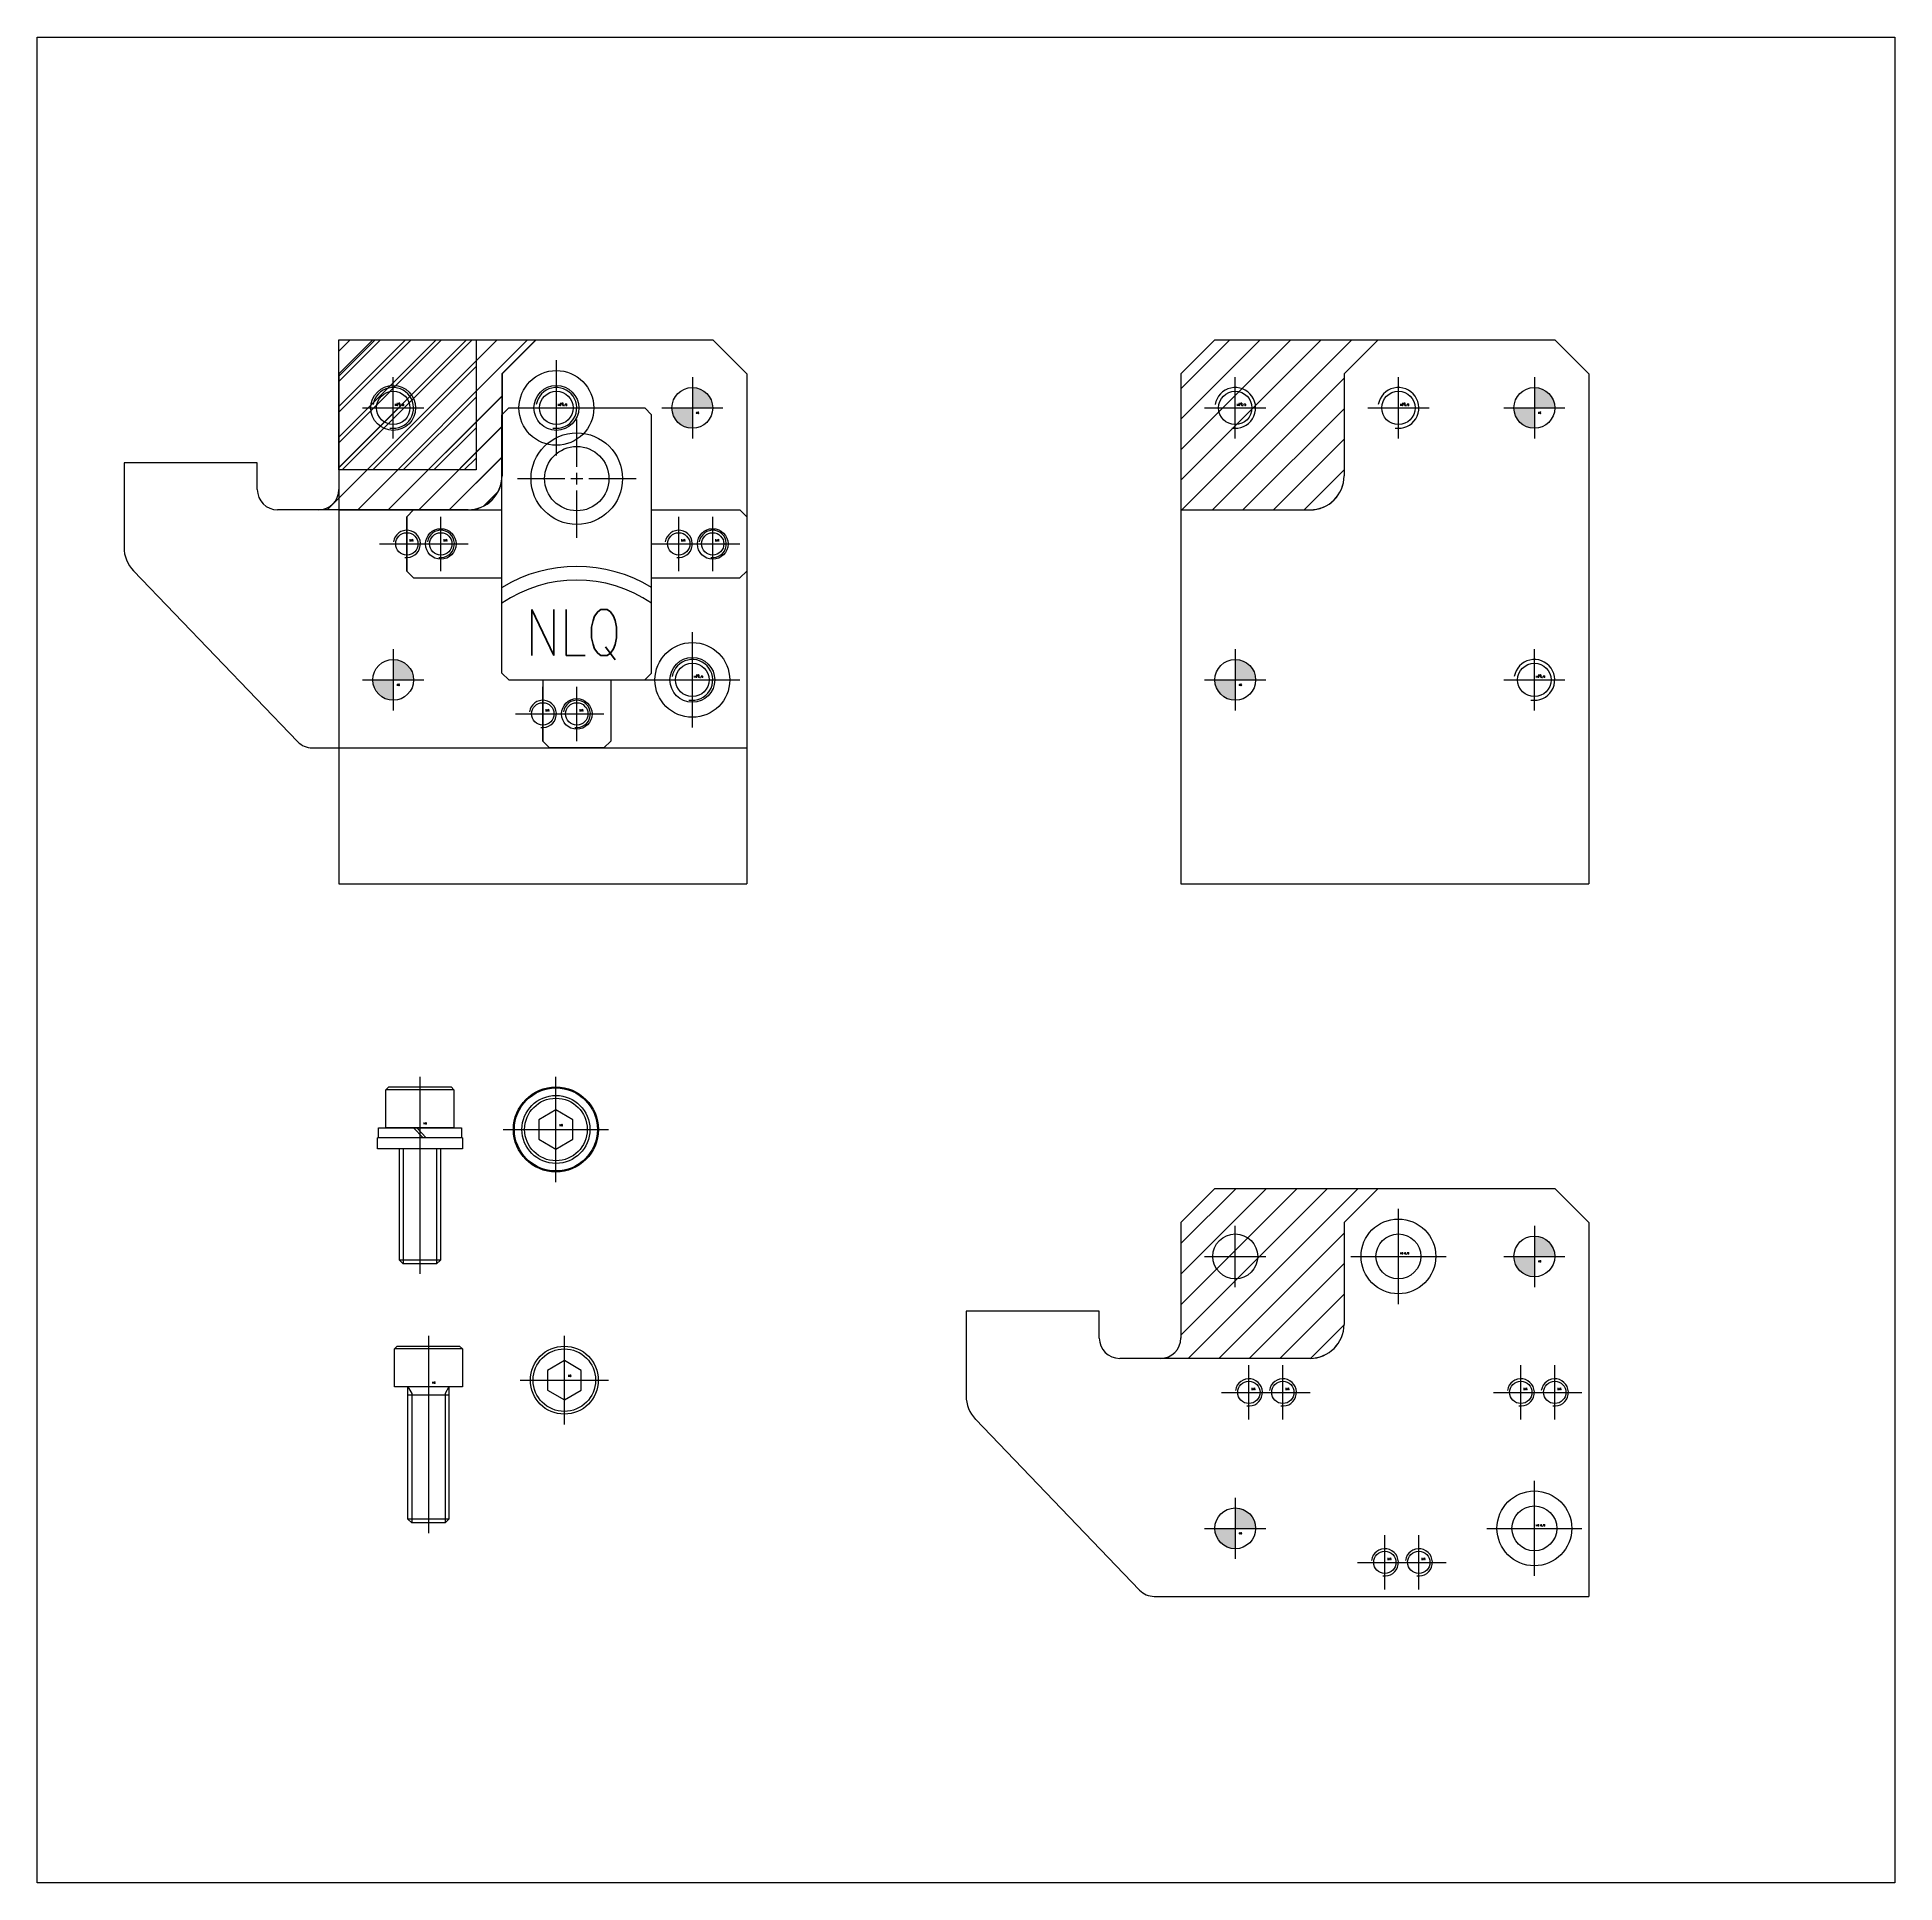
# Model space of a CAD drawing. Header units: millimetres. Extents: x 7997 to 8570, y 4594 to 4866.
# Drawn here: x 8296.3 to 8569.5, y 4594.3 to 4865.8 of the extents above; entities that cross this region are included whole.
import ezdxf

# ---------------------------------------------------------------- set-up
doc = ezdxf.new("R2010")
doc.units = ezdxf.units.MM
doc.linetypes.add('CENTER', pattern=[50.8, 31.75, -6.35, 6.35, -6.35])
doc.linetypes.add('HIDDEN', pattern=[9.525, 6.35, -3.175])
doc.layers.add('1', color=220, linetype='CENTER')
doc.layers.add('3', color=223, linetype='HIDDEN')
doc.styles.get("Standard").update_dxf_attribs({"font": 'romans.shx', "bigfont": 'whgtxt.shx'})

# ---------------------------------------------------------------- blocks, each defined once
blk = doc.blocks.new('D3')
h = blk.add_hatch(color=256)
h.paths.add_polyline_path([(6560.59, 5027.07), (6560.59, 5024.07), (6563.59, 5024.07, 0.414214)])
h.paths.add_polyline_path([(6560.59, 5024.07), (6557.59, 5024.07, 0.414214), (6560.59, 5021.07)])
h.paths.add_polyline_path([(6561.01, 5024.46), (6562.1, 5024.46), (6562.1, 5025.21), (6561.01, 5025.21)], flags=24)
h = blk.add_hatch(color=256)
h.paths.add_polyline_path([(6516.59, 4987.07), (6516.59, 4984.07), (6519.59, 4984.07, 0.414214)])
h.paths.add_polyline_path([(6516.59, 4984.07), (6513.59, 4984.07, 0.414214), (6516.59, 4981.07)])
h.paths.add_polyline_path([(6517.01, 4984.46), (6518.1, 4984.46), (6518.1, 4985.21), (6517.01, 4985.21)], flags=24)
at = {"color": 3}
for p, q in [((6513.59, 5034.07), (6508.59, 5029.07)), ((6513.59, 5034.07), (6563.59, 5034.07)), ((6537.59, 5034.07), (6532.59, 5029.07)), ((6563.59, 5034.07), (6568.59, 5029.07)), ((6508.59, 5029.07), (6508.59, 4954.07)), ((6532.59, 5029.07), (6532.59, 5014.07)), ((6568.59, 5029.07), (6568.59, 4954.07)), ((6508.59, 5009.07), (6527.59, 5009.07)), ((6508.59, 4954.07), (6568.59, 4954.07))]:
    blk.add_line(p, q, dxfattribs=at)
for centre, radius in [((6516.59, 5024.07), 2.46), ((6540.59, 5024.07), 2.46), ((6560.59, 5024.07), 3), ((6516.59, 4984.07), 3), ((6560.59, 4984.07), 2.46)]:
    blk.add_circle(centre, radius)
blk.add_arc((6527.59, 5014.07), 5, 270, 0, dxfattribs=at)
at = {"layer": '1', "ltscale": 4}
for p, q in [((6516.59, 5019.57), (6516.59, 5028.57)), ((6540.59, 5019.57), (6540.59, 5028.57)), ((6512.09, 5024.07), (6521.09, 5024.07)), ((6536.09, 5024.07), (6545.09, 5024.07)), ((6560.59, 4979.57), (6560.59, 4988.57)), ((6556.09, 4984.07), (6565.09, 4984.07))]:
    blk.add_line(p, q, dxfattribs=at)
at = {"layer": '1', "ltscale": 2}
for p, q in [((6560.59, 5028.57), (6560.59, 5019.57)), ((6556.09, 5024.07), (6565.09, 5024.07)), ((6516.59, 4988.57), (6516.59, 4979.57)), ((6512.09, 4984.07), (6521.09, 4984.07))]:
    blk.add_line(p, q, dxfattribs=at)
at = {"layer": '1', "linetype": 'ByBlock'}
for centre in [(6516.59, 5024.07), (6540.59, 5024.07), (6560.59, 4984.07)]:
    blk.add_arc(centre, 3, 260.4059, 170.4059, dxfattribs=at)
at = {"layer": '3'}
for s, p in [('M6 C/B', (6516.83, 5024.4)), ('M6', (6517.14, 5024.59)), ('M6 C/B', (6540.83, 5024.4)), ('M6', (6541.14, 5024.59)), ('%%c6', (6561.14, 5023.22)), ('M6 C/B', (6560.83, 4984.4)), ('M6', (6561.14, 4984.59)), ('%%c6', (6517.14, 4983.22))]:
    blk.add_text(s, height=0.25, dxfattribs=at).set_placement(p)
blk = doc.blocks.new('HW1')
h = blk.add_hatch()
h.set_pattern_fill('ANSI31', color=5)
h.paths.add_polyline_path([(6531.8, 5162.23), (6536.8, 5167.23), (6512.8, 5167.23), (6507.8, 5162.23), (6507.8, 5142.24), (6526.8, 5142.24, 0.414214), (6531.8, 5147.24)])
at = {"color": 3}
for p, q in [((6512.8, 5167.23), (6507.8, 5162.23)), ((6512.8, 5167.23), (6536.8, 5167.23)), ((6536.8, 5167.23), (6531.8, 5162.23)), ((6507.8, 5162.23), (6507.8, 5142.24)), ((6531.8, 5162.23), (6531.8, 5147.24)), ((6507.8, 5142.24), (6526.8, 5142.24))]:
    blk.add_line(p, q, dxfattribs=at)
blk.add_arc((6526.8, 5147.24), 5, 270, 0, dxfattribs=at)
blk = doc.blocks.new('K1')
for name, p in [('D3', (0, 0)), ('HW1', (0.8, -133.16))]:
    blk.add_blockref(name, p)
blk = doc.blocks.new('Z1')
h = blk.add_hatch(color=256)
h.paths.add_polyline_path([(6330.59, 5027.07), (6330.59, 5024.07), (6333.59, 5024.07, 0.414214)])
h.paths.add_polyline_path([(6330.59, 5024.07), (6327.59, 5024.07, 0.414214), (6330.59, 5021.07)])
h.paths.add_polyline_path([(6331.01, 5024.46), (6332.1, 5024.46), (6332.1, 5025.21), (6331.01, 5025.21)], flags=24)
h = blk.add_hatch(color=256)
h.paths.add_polyline_path([(6286.59, 4987.07), (6286.59, 4984.07), (6289.59, 4984.07, 0.414214)])
h.paths.add_polyline_path([(6286.59, 4984.07), (6283.59, 4984.07, 0.414214), (6286.59, 4981.07)])
h.paths.add_polyline_path([(6287.01, 4984.46), (6288.1, 4984.46), (6288.1, 4985.21), (6287.01, 4985.21)], flags=24)
for p, q in [((6283.59, 5034.07), (6278.59, 5029.07)), ((6283.59, 5034.07), (6333.59, 5034.07)), ((6307.59, 5034.07), (6302.59, 5029.07)), ((6333.59, 5034.07), (6338.59, 5029.07)), ((6278.59, 5029.07), (6278.59, 5012.07)), ((6302.59, 5029.07), (6302.59, 5014.07)), ((6338.59, 5029.07), (6338.59, 4974.07)), ((6266.59, 5016), (6246.99, 5016)), ((6246.99, 5016), (6246.99, 5003.57)), ((6266.59, 5012.07), (6266.59, 5016)), ((6275.59, 5009.07), (6269.59, 5009.07)), ((6297.59, 5009.07), (6275.59, 5009.07)), ((6248.38, 5000.11), (6272.51, 4974.99)), ((6274.68, 4974.07), (6338.59, 4974.07))]:
    blk.add_line(p, q)
for centre, radius in [((6310.59, 5024.07), 5.5), ((6286.59, 5024.07), 3.3), ((6310.59, 5024.07), 3.3), ((6330.59, 5024.07), 3), ((6288.59, 5004.07), 1.64), ((6293.59, 5004.07), 1.64), ((6328.59, 5004.07), 1.64), ((6333.59, 5004.07), 1.64), ((6286.59, 4984.07), 3), ((6330.59, 4984.07), 5.5), ((6330.59, 4984.07), 3.3), ((6308.59, 4979.07), 1.64), ((6313.59, 4979.07), 1.64)]:
    blk.add_circle(centre, radius)
for centre, radius, start, end in [((6269.59, 5012.07), 3, 180, 270), ((6275.59, 5012.07), 3, 270, 0), ((6297.59, 5014.07), 5, 270, 0), ((6251.99, 5003.57), 5, 180, 223.8473), ((6274.68, 4977.07), 3, 223.8473, 270)]:
    blk.add_arc(centre, radius, start, end)
at = {"layer": '1', "ltscale": 4}
for p, q in [((6310.59, 5017.07), (6310.59, 5031.07)), ((6286.59, 5019.57), (6286.59, 5028.57)), ((6282.09, 5024.07), (6291.09, 5024.07)), ((6303.59, 5024.07), (6317.59, 5024.07)), ((6330.59, 4977.07), (6330.59, 4991.07)), ((6323.59, 4984.07), (6337.59, 4984.07))]:
    blk.add_line(p, q, dxfattribs=at)
at = {"layer": '1', "ltscale": 2}
for p, q in [((6330.59, 5028.57), (6330.59, 5019.57)), ((6326.09, 5024.07), (6335.09, 5024.07)), ((6286.59, 4988.57), (6286.59, 4979.57)), ((6282.09, 4984.07), (6291.09, 4984.07))]:
    blk.add_line(p, q, dxfattribs=at)
at = {"layer": '1', "ltscale": 3}
for p, q in [((6288.59, 5000.07), (6288.59, 5008.07)), ((6293.59, 5000.07), (6293.59, 5008.07)), ((6328.59, 5000.07), (6328.59, 5008.07)), ((6333.59, 5000.07), (6333.59, 5008.07)), ((6284.59, 5004.07), (6292.59, 5004.07)), ((6289.59, 5004.07), (6297.59, 5004.07)), ((6324.59, 5004.07), (6332.59, 5004.07)), ((6329.59, 5004.07), (6337.59, 5004.07)), ((6308.59, 4975.07), (6308.59, 4983.07)), ((6313.59, 4975.07), (6313.59, 4983.07)), ((6304.59, 4979.07), (6312.59, 4979.07)), ((6309.59, 4979.07), (6317.59, 4979.07))]:
    blk.add_line(p, q, dxfattribs=at)
at = {"layer": '1', "linetype": 'ByBlock'}
for centre in [(6288.59, 5004.07), (6293.59, 5004.07), (6328.59, 5004.07), (6333.59, 5004.07), (6308.59, 4979.07), (6313.59, 4979.07)]:
    blk.add_arc(centre, 2, 261.3731, 171.3731, dxfattribs=at)
at = {"layer": '3'}
for s, height, p in [('M6 C/B', 0.25, (6310.83, 5024.4)), ('%%c6', 0.25, (6331.14, 5023.22)), ('M4', 0.333, (6288.96, 5004.41)), ('M4', 0.333, (6293.96, 5004.41)), ('M4', 0.333, (6328.96, 5004.41)), ('M4', 0.333, (6333.96, 5004.41)), ('M6 C/B', 0.25, (6330.83, 4984.4)), ('%%c6', 0.25, (6287.14, 4983.22)), ('M4', 0.333, (6308.96, 4979.41)), ('M4', 0.333, (6313.96, 4979.41))]:
    blk.add_text(s, height=height, dxfattribs=at).set_placement(p)
blk = doc.blocks.new('V1')
h = blk.add_hatch()
h.set_pattern_fill('ANSI31', color=5)
h.paths.add_polyline_path([(6278.59, 5116.59, -0.414214), (6275.59, 5113.59), (6297.59, 5113.59, 0.414214), (6302.59, 5118.59), (6302.59, 5133.58), (6307.59, 5138.58), (6283.59, 5138.58), (6278.59, 5133.58)])
for p, q in [((6283.59, 5138.58), (6278.59, 5133.58)), ((6283.59, 5138.58), (6307.59, 5138.58)), ((6307.59, 5138.58), (6302.59, 5133.58)), ((6278.59, 5133.58), (6278.59, 5116.59)), ((6302.59, 5133.58), (6302.59, 5118.59)), ((6297.59, 5113.59), (6275.59, 5113.59))]:
    blk.add_line(p, q)
for centre, radius in [((6297.59, 5118.59), 5), ((6275.59, 5116.59), 3)]:
    blk.add_arc(centre, radius, 270, 0)
blk = doc.blocks.new('K2')
for name, p in [('Z1', (0, 0)), ('V1', (0, -104.51))]:
    blk.add_blockref(name, p)
blk = doc.blocks.new('Q1')
at = {"color": 4}
for p, q in [((5937.88, 4768.45), (5936.88, 4767.45)), ((5937.88, 4768.45), (5957.88, 4768.45)), ((5957.88, 4768.45), (5958.88, 4767.45)), ((5936.88, 4729.45), (5936.88, 4767.45)), ((5958.88, 4729.45), (5958.88, 4767.45)), ((5923.88, 4753.45), (5922.88, 4752.45)), ((5922.88, 4752.45), (5922.88, 4744.45)), ((5923.88, 4753.45), (5936.88, 4753.45)), ((5958.88, 4753.45), (5971.88, 4753.45)), ((5972.88, 4752.45), (5971.88, 4753.45)), ((5972.88, 4752.45), (5972.88, 4744.45)), ((5923.88, 4743.45), (5922.88, 4744.45)), ((5971.88, 4743.45), (5972.88, 4744.45)), ((5923.88, 4743.45), (5936.88, 4743.45)), ((5958.88, 4743.45), (5971.88, 4743.45)), ((5937.88, 4728.45), (5936.88, 4729.45)), ((5937.88, 4728.45), (5957.88, 4728.45)), ((5942.88, 4728.45), (5942.88, 4719.45)), ((5952.88, 4728.45), (5952.88, 4719.45)), ((5957.88, 4728.45), (5958.88, 4729.45)), ((5942.88, 4719.45), (5943.88, 4718.45)), ((5951.88, 4718.45), (5952.88, 4719.45)), ((5951.88, 4718.45), (5943.88, 4718.45))]:
    blk.add_line(p, q, dxfattribs=at)
for centre, radius in [((5947.88, 4758.06), 6.73), ((5947.88, 4758.06), 4.73), ((5927.88, 4748.45), 2.25), ((5967.88, 4748.45), 2.25), ((5947.88, 4723.45), 2.25)]:
    blk.add_circle(centre, radius, dxfattribs=at)
for centre, radius, start, end in [((5947.88, 4724.13), 21.02, 58.4535, 121.5465), ((5947.88, 4723.64), 19.51, 55.6776, 124.3224)]:
    blk.add_arc(centre, radius, start, end, dxfattribs=at)
at = {"layer": '1', "color": 4, "ltscale": 3}
for p, q in [((5947.88, 4759.8), (5947.88, 4766.78)), ((5939.15, 4758.06), (5946.13, 4758.06)), ((5947.01, 4758.06), (5948.75, 4758.06)), ((5947.88, 4757.18), (5947.88, 4758.93)), ((5949.63, 4758.06), (5956.61, 4758.06)), ((5947.88, 4749.33), (5947.88, 4756.31)), ((5927.88, 4744.45), (5927.88, 4752.45)), ((5967.88, 4744.45), (5967.88, 4752.45)), ((5923.88, 4748.45), (5931.88, 4748.45)), ((5963.88, 4748.45), (5971.88, 4748.45)), ((5947.88, 4719.45), (5947.88, 4727.45)), ((5943.88, 4723.45), (5951.88, 4723.45))]:
    blk.add_line(p, q, dxfattribs=at)
at = {"color": 4, "width": 0.8}
blk.add_text('NLQ', height=6.75, dxfattribs=at).set_placement((5940.32, 4732.06))
blk = doc.blocks.new('W1')
h = blk.add_hatch()
h.set_pattern_fill('ANSI31', color=1)
h.set_pattern_definition([(45, (-192.2223, -197.539), (-2.245064, 2.245064), [])])
h.paths.add_polyline_path([(5671.2, 5073.66), (5691.37, 5073.66), (5691.37, 5092.78), (5671.2, 5092.78)])
at = {"color": 1}
blk.add_lwpolyline([(5671.2, 5092.78), (5691.37, 5092.78), (5691.37, 5073.66), (5671.2, 5073.66)], close=True, dxfattribs=at)

msp = doc.modelspace()

# ---------------------------------------------------------------- linework, layer by layer
for p, q in [((8347.59, 4710.96), (8347.99, 4711.36)), ((8347.99, 4711.36), (8357.19, 4711.36)), ((8357.19, 4711.36), (8357.59, 4710.96)), ((8357.59, 4710.96), (8347.59, 4710.96)), ((8347.59, 4705.36), (8347.59, 4710.96)), ((8357.59, 4710.96), (8357.59, 4705.36)), ((8372.59, 4707.99), (8370.09, 4706.55)), ((8370.09, 4706.55), (8370.09, 4703.66)), ((8375.09, 4706.55), (8372.59, 4707.99)), ((8375.09, 4703.66), (8375.09, 4706.55)), ((8358.84, 4703.86), (8346.34, 4703.86)), ((8346.34, 4702.26), (8346.34, 4703.86)), ((8346.49, 4705.36), (8358.69, 4705.36)), ((8346.49, 4703.86), (8346.49, 4705.36)), ((8358.69, 4703.86), (8346.49, 4703.86)), ((8357.59, 4705.36), (8347.59, 4705.36)), ((8353.05, 4703.86), (8351.65, 4705.36)), ((8353.52, 4703.86), (8352.12, 4705.36)), ((8358.69, 4705.36), (8358.69, 4703.86)), ((8358.84, 4703.86), (8358.84, 4702.26)), ((8370.09, 4703.66), (8372.59, 4702.22)), ((8372.59, 4702.22), (8375.09, 4703.66)), ((8358.84, 4702.26), (8346.34, 4702.26)), ((8349.59, 4685.9), (8349.59, 4702.26)), ((8355.59, 4702.26), (8355.59, 4685.9)), ((8350.13, 4685.36), (8349.59, 4685.9)), ((8355.59, 4685.9), (8349.59, 4685.9)), ((8355.05, 4685.36), (8350.13, 4685.36)), ((8355.59, 4685.9), (8355.05, 4685.36)), ((8348.83, 4672.84), (8349.23, 4673.24)), ((8358.83, 4672.84), (8348.83, 4672.84)), ((8348.83, 4667.24), (8348.83, 4672.84)), ((8349.23, 4673.24), (8358.43, 4673.24)), ((8358.43, 4673.24), (8358.83, 4672.84)), ((8358.83, 4672.84), (8358.83, 4667.24)), ((8373.83, 4671.12), (8371.33, 4669.68)), ((8376.33, 4669.68), (8373.83, 4671.12)), ((8371.33, 4669.68), (8371.33, 4666.79)), ((8376.33, 4666.79), (8376.33, 4669.68)), ((8358.83, 4667.24), (8348.83, 4667.24)), ((8350.83, 4647.78), (8350.83, 4667.24)), ((8356.83, 4666.05), (8350.83, 4666.05)), ((8356.83, 4667.24), (8356.83, 4647.78)), ((8371.33, 4666.79), (8373.83, 4665.35)), ((8373.83, 4665.35), (8376.33, 4666.79)), ((8351.38, 4647.24), (8350.83, 4647.78)), ((8356.83, 4647.78), (8350.83, 4647.78)), ((8356.29, 4647.24), (8351.38, 4647.24)), ((8356.83, 4647.78), (8356.29, 4647.24))]:
    msp.add_line(p, q)
msp.add_lwpolyline([(8296.28, 4865.76), (8569.54, 4865.76), (8569.54, 4594.31), (8296.28, 4594.31)], close=True)
for centre, radius in [((8372.59, 4705.11), 6.25), ((8372.59, 4705.11), 6.1), ((8372.59, 4705.11), 5), ((8372.59, 4705.11), 4.6), ((8373.83, 4668.24), 5), ((8373.83, 4668.24), 4.6)]:
    msp.add_circle(centre, radius)
at = {"layer": '1', "ltscale": 4}
for p, q in [((8352.59, 4712.86), (8352.59, 4683.86)), ((8372.59, 4697.36), (8372.59, 4712.86)), ((8364.84, 4705.11), (8380.34, 4705.11)), ((8353.83, 4674.74), (8353.83, 4645.74)), ((8373.83, 4661.74), (8373.83, 4674.74)), ((8367.33, 4668.24), (8380.33, 4668.24))]:
    msp.add_line(p, q, dxfattribs=at)
at = {"layer": '1', "linetype": 'ByBlock'}
for p, q in [((8350.13, 4702.26), (8350.13, 4685.36)), ((8355.05, 4702.26), (8355.05, 4685.36)), ((8350.83, 4667.24), (8351.38, 4666.3)), ((8351.38, 4666.3), (8351.38, 4647.24)), ((8356.83, 4667.24), (8356.29, 4666.3)), ((8356.29, 4666.3), (8356.29, 4647.24))]:
    msp.add_line(p, q, dxfattribs=at)

# ---------------------------------------------------------------- block references
for name, p in [('K2', (2062.07, -212.84)), ('K1', (1832.07, -212.84)), ('W1', (2669.47, -271.56)), ('K1', (1955.93, -212.84)), ('Q1', (2427.78, 42.77)), ('K2', (2185.93, -337.63))]:
    msp.add_blockref(name, p)

# ---------------------------------------------------------------- texts
at = {"layer": '3'}
for p in [(8353.13, 4705.87), (8373.13, 4705.62), (8354.38, 4667.75), (8374.38, 4668.75)]:
    msp.add_text('M6', height=0.25, dxfattribs=at).set_placement(p)

doc.saveas('drawing.dxf')
